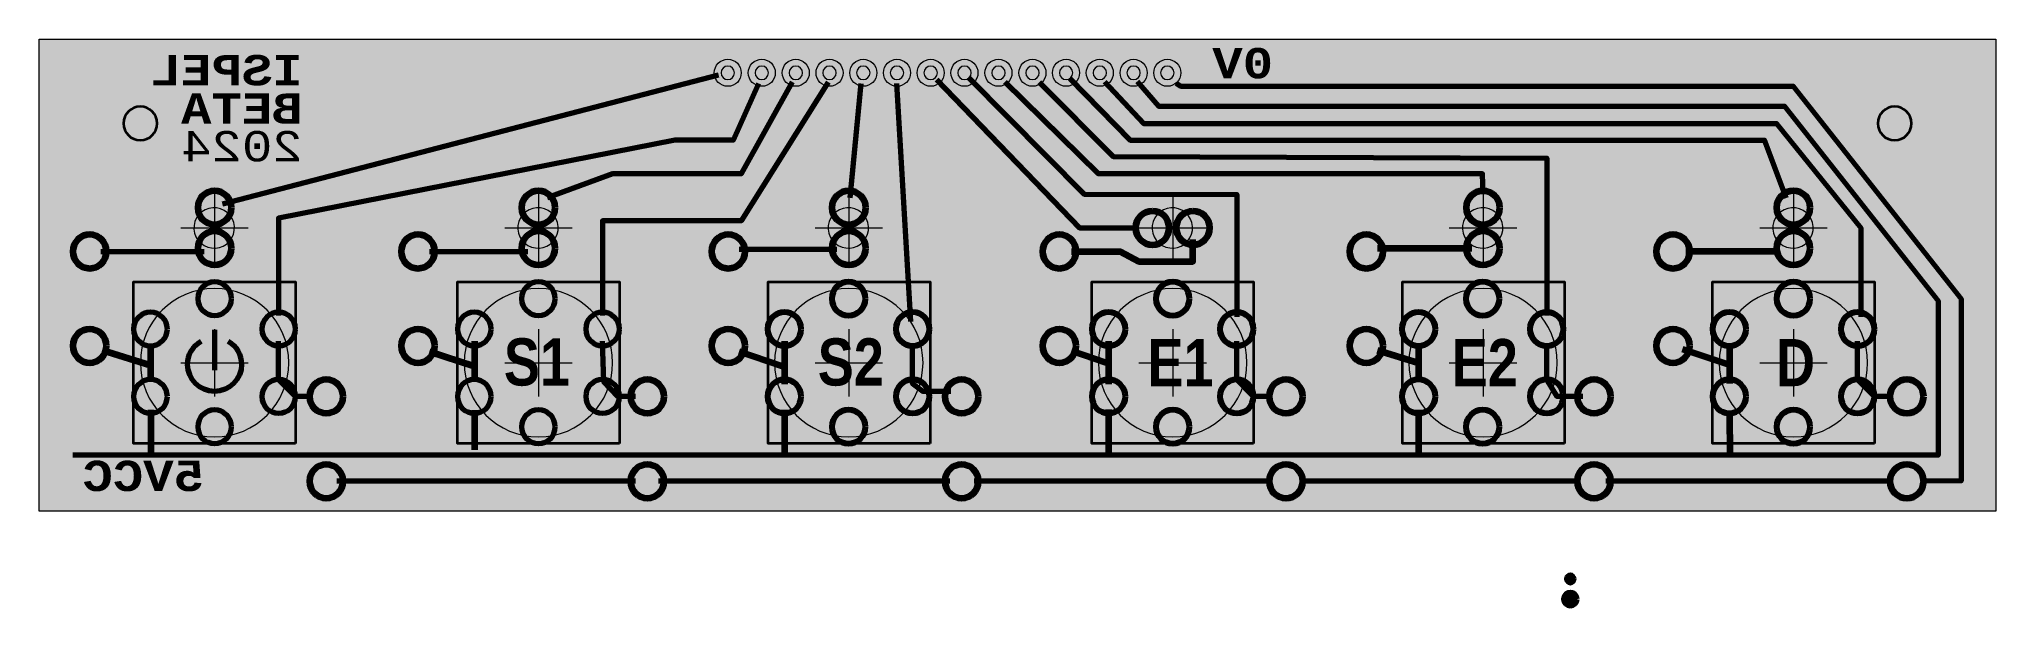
# Model space of a CAD drawing. Header units: millimetres. Extents: x 0 to 145, y -42 to 0.
import ezdxf

# ---------------------------------------------------------------- set-up
doc = ezdxf.new("R2010")
doc.units = ezdxf.units.MM
doc.header["$MEASUREMENT"] = 0
doc.layers.add('Capa 1', color=7, linetype='Continuous')

# ---------------------------------------------------------------- blocks, each defined once
blk = doc.blocks.new('block 2')
at = {"layer": 'Capa 1', "true_color": 0xfffeff}
h = blk.add_hatch(color=7, dxfattribs=at)
h.dxf.hatch_style = 2
edge = h.paths.add_edge_path()
edge.add_spline(control_points=[(8.75, -6.25), (8.75, -6.94), (8.19, -7.5), (7.5, -7.5), (6.81, -7.5), (6.25, -6.94), (6.25, -6.25), (6.25, -5.56), (6.81, -5), (7.5, -5), (8.19, -5), (8.75, -5.56), (8.75, -6.25)], knot_values=[0, 0, 0, 0, 1, 1, 1, 2, 2, 2, 3, 3, 3, 4, 4, 4, 4], degree=3, periodic=1)
h = blk.add_hatch(color=7, dxfattribs=at)
h.dxf.hatch_style = 2
edge = h.paths.add_edge_path()
edge.add_spline(control_points=[(138.75, -6.25), (138.75, -6.94), (138.19, -7.5), (137.5, -7.5), (136.81, -7.5), (136.25, -6.94), (136.25, -6.25), (136.25, -5.56), (136.81, -5), (137.5, -5), (138.19, -5), (138.75, -5.56), (138.75, -6.25)], knot_values=[0, 0, 0, 0, 1, 1, 1, 2, 2, 2, 3, 3, 3, 4, 4, 4, 4], degree=3, periodic=1)
at = {"layer": 'Capa 1', "color": 250, "lineweight": 35, "true_color": 0x1c1c1b}
for points in [[(8.75, -6.25), (8.75, -6.94), (8.19, -7.5), (7.5, -7.5), (6.81, -7.5), (6.25, -6.94), (6.25, -6.25), (6.25, -5.56), (6.81, -5), (7.5, -5), (8.19, -5), (8.75, -5.56), (8.75, -6.25)], [(138.75, -6.25), (138.75, -6.94), (138.19, -7.5), (137.5, -7.5), (136.81, -7.5), (136.25, -6.94), (136.25, -6.25), (136.25, -5.56), (136.81, -5), (137.5, -5), (138.19, -5), (138.75, -5.56), (138.75, -6.25)]]:
    blk.add_open_spline(points, degree=3, knots=[0, 0, 0, 0, 1, 1, 1, 2, 2, 2, 3, 3, 3, 4, 4, 4, 4], dxfattribs=at)
blk = doc.blocks.new('block 3')
at = {"layer": 'Capa 1', "true_color": 0x1c1c1b}
h = blk.add_hatch(color=250, dxfattribs=at)
h.dxf.hatch_style = 2
edge = h.paths.add_edge_path()
edge.add_spline(control_points=[(113.84, -40.03), (113.84, -40.24), (113.67, -40.41), (113.47, -40.41), (113.26, -40.41), (113.09, -40.24), (113.09, -40.03), (113.09, -39.83), (113.26, -39.66), (113.47, -39.66), (113.67, -39.66), (113.84, -39.83), (113.84, -40.03)], knot_values=[0, 0, 0, 0, 1, 1, 1, 2, 2, 2, 3, 3, 3, 4, 4, 4, 4], degree=3, periodic=1)
h = blk.add_hatch(color=250, dxfattribs=at)
h.dxf.hatch_style = 2
edge = h.paths.add_edge_path()
edge.add_spline(control_points=[(113.97, -41.53), (113.97, -41.81), (113.74, -42.03), (113.47, -42.03), (113.19, -42.03), (112.97, -41.81), (112.97, -41.53), (112.97, -41.26), (113.19, -41.03), (113.47, -41.03), (113.74, -41.03), (113.97, -41.26), (113.97, -41.53)], knot_values=[0, 0, 0, 0, 1, 1, 1, 2, 2, 2, 3, 3, 3, 4, 4, 4, 4], degree=3, periodic=1)
at = {"layer": 'Capa 1', "color": 12, "lineweight": 35, "true_color": 0xe30513}
blk.add_open_spline([(113.84, -40.03), (113.84, -40.24), (113.67, -40.41), (113.47, -40.41), (113.26, -40.41), (113.09, -40.24), (113.09, -40.03), (113.09, -39.83), (113.26, -39.66), (113.47, -39.66), (113.67, -39.66), (113.84, -39.83), (113.84, -40.03)], degree=3, knots=[0, 0, 0, 0, 1, 1, 1, 2, 2, 2, 3, 3, 3, 4, 4, 4, 4], dxfattribs=at)
at = {"layer": 'Capa 1', "color": 12, "lineweight": 70, "true_color": 0xe30513}
blk.add_open_spline([(113.97, -41.53), (113.97, -41.81), (113.74, -42.03), (113.47, -42.03), (113.19, -42.03), (112.97, -41.81), (112.97, -41.53), (112.97, -41.26), (113.19, -41.03), (113.47, -41.03), (113.74, -41.03), (113.97, -41.26), (113.97, -41.53)], degree=3, knots=[0, 0, 0, 0, 1, 1, 1, 2, 2, 2, 3, 3, 3, 4, 4, 4, 4], dxfattribs=at)
blk = doc.blocks.new('block 4')
at = {"layer": 'Capa 1', "color": 197, "lineweight": 35, "true_color": 0x662382}
for points in [[(19, -30), (7, -30), (7, -18), (19, -18), (19, -30)], [(43, -30), (31, -30), (31, -18), (43, -18), (43, -30)], [(66.02, -30), (54.02, -30), (54.02, -18), (66.02, -18), (66.02, -30)], [(90, -30), (78, -30), (78, -18), (90, -18), (90, -30)], [(113.03, -30), (101.03, -30), (101.03, -18), (113.03, -18), (113.03, -30)], [(136, -30), (124, -30), (124, -18), (136, -18), (136, -30)]]:
    blk.add_lwpolyline(points, dxfattribs=at)
blk = doc.blocks.new('block 7')
at = {"layer": 'Capa 1', "color": 250, "lineweight": 70, "true_color": 0x1c1c1b}
for points in [[(38.25, -19.25), (38.25, -19.94), (37.69, -20.5), (37, -20.5), (36.31, -20.5), (35.75, -19.94), (35.75, -19.25), (35.75, -18.56), (36.31, -18), (37, -18), (37.69, -18), (38.25, -18.56), (38.25, -19.25)], [(38.25, -28.75), (38.25, -29.44), (37.69, -30), (37, -30), (36.31, -30), (35.75, -29.44), (35.75, -28.75), (35.75, -28.06), (36.31, -27.5), (37, -27.5), (37.69, -27.5), (38.25, -28.06), (38.25, -28.75)]]:
    blk.add_open_spline(points, degree=3, knots=[0, 0, 0, 0, 1, 1, 1, 2, 2, 2, 3, 3, 3, 4, 4, 4, 4], dxfattribs=at)
blk = doc.blocks.new('block 9')
at = {"layer": 'Capa 1', "color": 250, "lineweight": 70, "true_color": 0x1c1c1b}
for points in [[(43, -21.5), (43, -22.19), (42.44, -22.75), (41.75, -22.75), (41.06, -22.75), (40.5, -22.19), (40.5, -21.5), (40.5, -20.81), (41.06, -20.25), (41.75, -20.25), (42.44, -20.25), (43, -20.81), (43, -21.5)], [(43, -26.5), (43, -27.19), (42.44, -27.75), (41.75, -27.75), (41.06, -27.75), (40.5, -27.19), (40.5, -26.5), (40.5, -25.81), (41.06, -25.25), (41.75, -25.25), (42.44, -25.25), (43, -25.81), (43, -26.5)]]:
    blk.add_open_spline(points, degree=3, knots=[0, 0, 0, 0, 1, 1, 1, 2, 2, 2, 3, 3, 3, 4, 4, 4, 4], dxfattribs=at)
blk = doc.blocks.new('block 10')
at = {"layer": 'Capa 1', "color": 250, "lineweight": 70, "true_color": 0x1c1c1b}
for points in [[(33.5, -21.5), (33.5, -22.19), (32.94, -22.75), (32.25, -22.75), (31.56, -22.75), (31, -22.19), (31, -21.5), (31, -20.81), (31.56, -20.25), (32.25, -20.25), (32.94, -20.25), (33.5, -20.81), (33.5, -21.5)], [(33.5, -26.5), (33.5, -27.19), (32.94, -27.75), (32.25, -27.75), (31.56, -27.75), (31, -27.19), (31, -26.5), (31, -25.81), (31.56, -25.25), (32.25, -25.25), (32.94, -25.25), (33.5, -25.81), (33.5, -26.5)]]:
    blk.add_open_spline(points, degree=3, knots=[0, 0, 0, 0, 1, 1, 1, 2, 2, 2, 3, 3, 3, 4, 4, 4, 4], dxfattribs=at)
blk = doc.blocks.new('block 8')
at = {"layer": 'Capa 1'}
for name in ['block 10', 'block 9']:
    blk.add_blockref(name, (0, 0), dxfattribs=at)
blk = doc.blocks.new('block 6')
at = {"layer": 'Capa 1'}
for name in ['block 7', 'block 8']:
    blk.add_blockref(name, (0, 0), dxfattribs=at)
blk = doc.blocks.new('block 12')
at = {"layer": 'Capa 1', "color": 250, "lineweight": 80, "true_color": 0x1c1c1b}
for points in [[(61.23, -19.25), (61.23, -19.94), (60.67, -20.5), (59.98, -20.5), (59.29, -20.5), (58.73, -19.94), (58.73, -19.25), (58.73, -18.56), (59.29, -18), (59.98, -18), (60.67, -18), (61.23, -18.56), (61.23, -19.25)], [(61.23, -28.75), (61.23, -29.44), (60.67, -30), (59.98, -30), (59.29, -30), (58.73, -29.44), (58.73, -28.75), (58.73, -28.06), (59.29, -27.5), (59.98, -27.5), (60.67, -27.5), (61.23, -28.06), (61.23, -28.75)]]:
    blk.add_open_spline(points, degree=3, knots=[0, 0, 0, 0, 1, 1, 1, 2, 2, 2, 3, 3, 3, 4, 4, 4, 4], dxfattribs=at)
blk = doc.blocks.new('block 14')
at = {"layer": 'Capa 1', "color": 250, "lineweight": 80, "true_color": 0x1c1c1b}
for points in [[(65.98, -21.5), (65.98, -22.19), (65.42, -22.75), (64.73, -22.75), (64.04, -22.75), (63.48, -22.19), (63.48, -21.5), (63.48, -20.81), (64.04, -20.25), (64.73, -20.25), (65.42, -20.25), (65.98, -20.81), (65.98, -21.5)], [(65.98, -26.5), (65.98, -27.19), (65.42, -27.75), (64.73, -27.75), (64.04, -27.75), (63.48, -27.19), (63.48, -26.5), (63.48, -25.81), (64.04, -25.25), (64.73, -25.25), (65.42, -25.25), (65.98, -25.81), (65.98, -26.5)]]:
    blk.add_open_spline(points, degree=3, knots=[0, 0, 0, 0, 1, 1, 1, 2, 2, 2, 3, 3, 3, 4, 4, 4, 4], dxfattribs=at)
blk = doc.blocks.new('block 15')
at = {"layer": 'Capa 1', "color": 250, "lineweight": 80, "true_color": 0x1c1c1b}
for points in [[(56.48, -21.5), (56.48, -22.19), (55.92, -22.75), (55.23, -22.75), (54.54, -22.75), (53.98, -22.19), (53.98, -21.5), (53.98, -20.81), (54.54, -20.25), (55.23, -20.25), (55.92, -20.25), (56.48, -20.81), (56.48, -21.5)], [(56.48, -26.5), (56.48, -27.19), (55.92, -27.75), (55.23, -27.75), (54.54, -27.75), (53.98, -27.19), (53.98, -26.5), (53.98, -25.81), (54.54, -25.25), (55.23, -25.25), (55.92, -25.25), (56.48, -25.81), (56.48, -26.5)]]:
    blk.add_open_spline(points, degree=3, knots=[0, 0, 0, 0, 1, 1, 1, 2, 2, 2, 3, 3, 3, 4, 4, 4, 4], dxfattribs=at)
blk = doc.blocks.new('block 13')
at = {"layer": 'Capa 1'}
for name in ['block 15', 'block 14']:
    blk.add_blockref(name, (0, 0), dxfattribs=at)
blk = doc.blocks.new('block 11')
at = {"layer": 'Capa 1'}
for name in ['block 12', 'block 13']:
    blk.add_blockref(name, (0, 0), dxfattribs=at)
blk = doc.blocks.new('block 17')
at = {"layer": 'Capa 1', "color": 250, "lineweight": 80, "true_color": 0x1c1c1b}
for points in [[(85.25, -19.25), (85.25, -19.94), (84.69, -20.5), (84, -20.5), (83.31, -20.5), (82.75, -19.94), (82.75, -19.25), (82.75, -18.56), (83.31, -18), (84, -18), (84.69, -18), (85.25, -18.56), (85.25, -19.25)], [(85.25, -28.75), (85.25, -29.44), (84.69, -30), (84, -30), (83.31, -30), (82.75, -29.44), (82.75, -28.75), (82.75, -28.06), (83.31, -27.5), (84, -27.5), (84.69, -27.5), (85.25, -28.06), (85.25, -28.75)]]:
    blk.add_open_spline(points, degree=3, knots=[0, 0, 0, 0, 1, 1, 1, 2, 2, 2, 3, 3, 3, 4, 4, 4, 4], dxfattribs=at)
blk = doc.blocks.new('block 19')
at = {"layer": 'Capa 1', "color": 250, "lineweight": 80, "true_color": 0x1c1c1b}
for points in [[(90, -21.5), (90, -22.19), (89.44, -22.75), (88.75, -22.75), (88.06, -22.75), (87.5, -22.19), (87.5, -21.5), (87.5, -20.81), (88.06, -20.25), (88.75, -20.25), (89.44, -20.25), (90, -20.81), (90, -21.5)], [(90, -26.5), (90, -27.19), (89.44, -27.75), (88.75, -27.75), (88.06, -27.75), (87.5, -27.19), (87.5, -26.5), (87.5, -25.81), (88.06, -25.25), (88.75, -25.25), (89.44, -25.25), (90, -25.81), (90, -26.5)]]:
    blk.add_open_spline(points, degree=3, knots=[0, 0, 0, 0, 1, 1, 1, 2, 2, 2, 3, 3, 3, 4, 4, 4, 4], dxfattribs=at)
blk = doc.blocks.new('block 20')
at = {"layer": 'Capa 1', "color": 250, "lineweight": 80, "true_color": 0x1c1c1b}
for points in [[(80.5, -21.5), (80.5, -22.19), (79.94, -22.75), (79.25, -22.75), (78.56, -22.75), (78, -22.19), (78, -21.5), (78, -20.81), (78.56, -20.25), (79.25, -20.25), (79.94, -20.25), (80.5, -20.81), (80.5, -21.5)], [(80.5, -26.5), (80.5, -27.19), (79.94, -27.75), (79.25, -27.75), (78.56, -27.75), (78, -27.19), (78, -26.5), (78, -25.81), (78.56, -25.25), (79.25, -25.25), (79.94, -25.25), (80.5, -25.81), (80.5, -26.5)]]:
    blk.add_open_spline(points, degree=3, knots=[0, 0, 0, 0, 1, 1, 1, 2, 2, 2, 3, 3, 3, 4, 4, 4, 4], dxfattribs=at)
blk = doc.blocks.new('block 18')
at = {"layer": 'Capa 1'}
for name in ['block 20', 'block 19']:
    blk.add_blockref(name, (0, 0), dxfattribs=at)
blk = doc.blocks.new('block 16')
at = {"layer": 'Capa 1'}
for name in ['block 17', 'block 18']:
    blk.add_blockref(name, (0, 0), dxfattribs=at)
blk = doc.blocks.new('block 22')
at = {"layer": 'Capa 1', "color": 250, "lineweight": 80, "true_color": 0x1c1c1b}
for points in [[(108.22, -19.25), (108.22, -19.94), (107.66, -20.5), (106.97, -20.5), (106.28, -20.5), (105.72, -19.94), (105.72, -19.25), (105.72, -18.56), (106.28, -18), (106.97, -18), (107.66, -18), (108.22, -18.56), (108.22, -19.25)], [(108.22, -28.75), (108.22, -29.44), (107.66, -30), (106.97, -30), (106.28, -30), (105.72, -29.44), (105.72, -28.75), (105.72, -28.06), (106.28, -27.5), (106.97, -27.5), (107.66, -27.5), (108.22, -28.06), (108.22, -28.75)]]:
    blk.add_open_spline(points, degree=3, knots=[0, 0, 0, 0, 1, 1, 1, 2, 2, 2, 3, 3, 3, 4, 4, 4, 4], dxfattribs=at)
blk = doc.blocks.new('block 24')
at = {"layer": 'Capa 1', "color": 250, "lineweight": 80, "true_color": 0x1c1c1b}
for points in [[(112.97, -21.5), (112.97, -22.19), (112.41, -22.75), (111.72, -22.75), (111.03, -22.75), (110.47, -22.19), (110.47, -21.5), (110.47, -20.81), (111.03, -20.25), (111.72, -20.25), (112.41, -20.25), (112.97, -20.81), (112.97, -21.5)], [(112.97, -26.5), (112.97, -27.19), (112.41, -27.75), (111.72, -27.75), (111.03, -27.75), (110.47, -27.19), (110.47, -26.5), (110.47, -25.81), (111.03, -25.25), (111.72, -25.25), (112.41, -25.25), (112.97, -25.81), (112.97, -26.5)]]:
    blk.add_open_spline(points, degree=3, knots=[0, 0, 0, 0, 1, 1, 1, 2, 2, 2, 3, 3, 3, 4, 4, 4, 4], dxfattribs=at)
blk = doc.blocks.new('block 25')
at = {"layer": 'Capa 1', "color": 250, "lineweight": 80, "true_color": 0x1c1c1b}
for points in [[(103.47, -21.5), (103.47, -22.19), (102.91, -22.75), (102.22, -22.75), (101.53, -22.75), (100.97, -22.19), (100.97, -21.5), (100.97, -20.81), (101.53, -20.25), (102.22, -20.25), (102.91, -20.25), (103.47, -20.81), (103.47, -21.5)], [(103.47, -26.5), (103.47, -27.19), (102.91, -27.75), (102.22, -27.75), (101.53, -27.75), (100.97, -27.19), (100.97, -26.5), (100.97, -25.81), (101.53, -25.25), (102.22, -25.25), (102.91, -25.25), (103.47, -25.81), (103.47, -26.5)]]:
    blk.add_open_spline(points, degree=3, knots=[0, 0, 0, 0, 1, 1, 1, 2, 2, 2, 3, 3, 3, 4, 4, 4, 4], dxfattribs=at)
blk = doc.blocks.new('block 23')
at = {"layer": 'Capa 1'}
for name in ['block 25', 'block 24']:
    blk.add_blockref(name, (0, 0), dxfattribs=at)
blk = doc.blocks.new('block 21')
at = {"layer": 'Capa 1'}
for name in ['block 22', 'block 23']:
    blk.add_blockref(name, (0, 0), dxfattribs=at)
blk = doc.blocks.new('block 27')
at = {"layer": 'Capa 1', "color": 250, "lineweight": 80, "true_color": 0x1c1c1b}
for points in [[(131.25, -19.25), (131.25, -19.94), (130.69, -20.5), (130, -20.5), (129.31, -20.5), (128.75, -19.94), (128.75, -19.25), (128.75, -18.56), (129.31, -18), (130, -18), (130.69, -18), (131.25, -18.56), (131.25, -19.25)], [(131.25, -28.75), (131.25, -29.44), (130.69, -30), (130, -30), (129.31, -30), (128.75, -29.44), (128.75, -28.75), (128.75, -28.06), (129.31, -27.5), (130, -27.5), (130.69, -27.5), (131.25, -28.06), (131.25, -28.75)]]:
    blk.add_open_spline(points, degree=3, knots=[0, 0, 0, 0, 1, 1, 1, 2, 2, 2, 3, 3, 3, 4, 4, 4, 4], dxfattribs=at)
blk = doc.blocks.new('block 29')
at = {"layer": 'Capa 1', "color": 250, "lineweight": 80, "true_color": 0x1c1c1b}
for points in [[(136, -21.5), (136, -22.19), (135.44, -22.75), (134.75, -22.75), (134.06, -22.75), (133.5, -22.19), (133.5, -21.5), (133.5, -20.81), (134.06, -20.25), (134.75, -20.25), (135.44, -20.25), (136, -20.81), (136, -21.5)], [(136, -26.5), (136, -27.19), (135.44, -27.75), (134.75, -27.75), (134.06, -27.75), (133.5, -27.19), (133.5, -26.5), (133.5, -25.81), (134.06, -25.25), (134.75, -25.25), (135.44, -25.25), (136, -25.81), (136, -26.5)]]:
    blk.add_open_spline(points, degree=3, knots=[0, 0, 0, 0, 1, 1, 1, 2, 2, 2, 3, 3, 3, 4, 4, 4, 4], dxfattribs=at)
blk = doc.blocks.new('block 30')
at = {"layer": 'Capa 1', "color": 250, "lineweight": 80, "true_color": 0x1c1c1b}
for points in [[(126.5, -21.5), (126.5, -22.19), (125.94, -22.75), (125.25, -22.75), (124.56, -22.75), (124, -22.19), (124, -21.5), (124, -20.81), (124.56, -20.25), (125.25, -20.25), (125.94, -20.25), (126.5, -20.81), (126.5, -21.5)], [(126.5, -26.5), (126.5, -27.19), (125.94, -27.75), (125.25, -27.75), (124.56, -27.75), (124, -27.19), (124, -26.5), (124, -25.81), (124.56, -25.25), (125.25, -25.25), (125.94, -25.25), (126.5, -25.81), (126.5, -26.5)]]:
    blk.add_open_spline(points, degree=3, knots=[0, 0, 0, 0, 1, 1, 1, 2, 2, 2, 3, 3, 3, 4, 4, 4, 4], dxfattribs=at)
blk = doc.blocks.new('block 28')
at = {"layer": 'Capa 1'}
for name in ['block 30', 'block 29']:
    blk.add_blockref(name, (0, 0), dxfattribs=at)
blk = doc.blocks.new('block 26')
at = {"layer": 'Capa 1'}
for name in ['block 27', 'block 28']:
    blk.add_blockref(name, (0, 0), dxfattribs=at)
blk = doc.blocks.new('block 32')
at = {"layer": 'Capa 1', "color": 250, "lineweight": 70, "true_color": 0x1c1c1b}
for points in [[(14.25, -19.25), (14.25, -19.94), (13.69, -20.5), (13, -20.5), (12.31, -20.5), (11.75, -19.94), (11.75, -19.25), (11.75, -18.56), (12.31, -18), (13, -18), (13.69, -18), (14.25, -18.56), (14.25, -19.25)], [(14.25, -28.75), (14.25, -29.44), (13.69, -30), (13, -30), (12.31, -30), (11.75, -29.44), (11.75, -28.75), (11.75, -28.06), (12.31, -27.5), (13, -27.5), (13.69, -27.5), (14.25, -28.06), (14.25, -28.75)]]:
    blk.add_open_spline(points, degree=3, knots=[0, 0, 0, 0, 1, 1, 1, 2, 2, 2, 3, 3, 3, 4, 4, 4, 4], dxfattribs=at)
blk = doc.blocks.new('block 34')
at = {"layer": 'Capa 1', "color": 250, "lineweight": 70, "true_color": 0x1c1c1b}
for points in [[(19, -21.5), (19, -22.19), (18.44, -22.75), (17.75, -22.75), (17.06, -22.75), (16.5, -22.19), (16.5, -21.5), (16.5, -20.81), (17.06, -20.25), (17.75, -20.25), (18.44, -20.25), (19, -20.81), (19, -21.5)], [(19, -26.5), (19, -27.19), (18.44, -27.75), (17.75, -27.75), (17.06, -27.75), (16.5, -27.19), (16.5, -26.5), (16.5, -25.81), (17.06, -25.25), (17.75, -25.25), (18.44, -25.25), (19, -25.81), (19, -26.5)]]:
    blk.add_open_spline(points, degree=3, knots=[0, 0, 0, 0, 1, 1, 1, 2, 2, 2, 3, 3, 3, 4, 4, 4, 4], dxfattribs=at)
blk = doc.blocks.new('block 35')
at = {"layer": 'Capa 1', "color": 250, "lineweight": 70, "true_color": 0x1c1c1b}
for points in [[(9.5, -21.5), (9.5, -22.19), (8.94, -22.75), (8.25, -22.75), (7.56, -22.75), (7, -22.19), (7, -21.5), (7, -20.81), (7.56, -20.25), (8.25, -20.25), (8.94, -20.25), (9.5, -20.81), (9.5, -21.5)], [(9.5, -26.5), (9.5, -27.19), (8.94, -27.75), (8.25, -27.75), (7.56, -27.75), (7, -27.19), (7, -26.5), (7, -25.81), (7.56, -25.25), (8.25, -25.25), (8.94, -25.25), (9.5, -25.81), (9.5, -26.5)]]:
    blk.add_open_spline(points, degree=3, knots=[0, 0, 0, 0, 1, 1, 1, 2, 2, 2, 3, 3, 3, 4, 4, 4, 4], dxfattribs=at)
blk = doc.blocks.new('block 33')
at = {"layer": 'Capa 1'}
for name in ['block 35', 'block 34']:
    blk.add_blockref(name, (0, 0), dxfattribs=at)
blk = doc.blocks.new('block 31')
at = {"layer": 'Capa 1'}
for name in ['block 32', 'block 33']:
    blk.add_blockref(name, (0, 0), dxfattribs=at)
blk = doc.blocks.new('block 5')
at = {"layer": 'Capa 1'}
for name in ['block 31', 'block 6', 'block 11', 'block 16', 'block 21', 'block 26']:
    blk.add_blockref(name, (0, 0), dxfattribs=at)
blk = doc.blocks.new('block 37')
at = {"layer": 'Capa 1', "color": 250, "lineweight": 90, "true_color": 0x1c1c1b}
for points in [[(38.25, -12.5), (38.25, -13.19), (37.69, -13.75), (37, -13.75), (36.31, -13.75), (35.75, -13.19), (35.75, -12.5), (35.75, -11.81), (36.31, -11.25), (37, -11.25), (37.69, -11.25), (38.25, -11.81), (38.25, -12.5)], [(38.25, -15.5), (38.25, -16.19), (37.69, -16.75), (37, -16.75), (36.31, -16.75), (35.75, -16.19), (35.75, -15.5), (35.75, -14.81), (36.31, -14.25), (37, -14.25), (37.69, -14.25), (38.25, -14.81), (38.25, -15.5)]]:
    blk.add_open_spline(points, degree=3, knots=[0, 0, 0, 0, 1, 1, 1, 2, 2, 2, 3, 3, 3, 4, 4, 4, 4], dxfattribs=at)
blk = doc.blocks.new('block 38')
at = {"layer": 'Capa 1', "color": 250, "lineweight": 90, "true_color": 0x1c1c1b}
for points in [[(14.25, -12.5), (14.25, -13.19), (13.69, -13.75), (13, -13.75), (12.31, -13.75), (11.75, -13.19), (11.75, -12.5), (11.75, -11.81), (12.31, -11.25), (13, -11.25), (13.69, -11.25), (14.25, -11.81), (14.25, -12.5)], [(14.25, -15.5), (14.25, -16.19), (13.69, -16.75), (13, -16.75), (12.31, -16.75), (11.75, -16.19), (11.75, -15.5), (11.75, -14.81), (12.31, -14.25), (13, -14.25), (13.69, -14.25), (14.25, -14.81), (14.25, -15.5)]]:
    blk.add_open_spline(points, degree=3, knots=[0, 0, 0, 0, 1, 1, 1, 2, 2, 2, 3, 3, 3, 4, 4, 4, 4], dxfattribs=at)
blk = doc.blocks.new('block 39')
at = {"layer": 'Capa 1', "color": 250, "lineweight": 90, "true_color": 0x1c1c1b}
for points in [[(61.25, -12.5), (61.25, -13.19), (60.69, -13.75), (60, -13.75), (59.31, -13.75), (58.75, -13.19), (58.75, -12.5), (58.75, -11.81), (59.31, -11.25), (60, -11.25), (60.69, -11.25), (61.25, -11.81), (61.25, -12.5)], [(61.25, -15.5), (61.25, -16.19), (60.69, -16.75), (60, -16.75), (59.31, -16.75), (58.75, -16.19), (58.75, -15.5), (58.75, -14.81), (59.31, -14.25), (60, -14.25), (60.69, -14.25), (61.25, -14.81), (61.25, -15.5)]]:
    blk.add_open_spline(points, degree=3, knots=[0, 0, 0, 0, 1, 1, 1, 2, 2, 2, 3, 3, 3, 4, 4, 4, 4], dxfattribs=at)
blk = doc.blocks.new('block 40')
at = {"layer": 'Capa 1', "color": 250, "lineweight": 90, "true_color": 0x1c1c1b}
for points in [[(82.5, -12.75), (83.19, -12.75), (83.75, -13.31), (83.75, -14), (83.75, -14.69), (83.19, -15.25), (82.5, -15.25), (81.81, -15.25), (81.25, -14.69), (81.25, -14), (81.25, -13.31), (81.81, -12.75), (82.5, -12.75)], [(85.5, -12.75), (86.19, -12.75), (86.75, -13.31), (86.75, -14), (86.75, -14.69), (86.19, -15.25), (85.5, -15.25), (84.81, -15.25), (84.25, -14.69), (84.25, -14), (84.25, -13.31), (84.81, -12.75), (85.5, -12.75)]]:
    blk.add_open_spline(points, degree=3, knots=[0, 0, 0, 0, 1, 1, 1, 2, 2, 2, 3, 3, 3, 4, 4, 4, 4], dxfattribs=at)
blk = doc.blocks.new('block 41')
at = {"layer": 'Capa 1', "color": 250, "lineweight": 90, "true_color": 0x1c1c1b}
for points in [[(108.25, -12.5), (108.25, -13.19), (107.69, -13.75), (107, -13.75), (106.31, -13.75), (105.75, -13.19), (105.75, -12.5), (105.75, -11.81), (106.31, -11.25), (107, -11.25), (107.69, -11.25), (108.25, -11.81), (108.25, -12.5)], [(108.25, -15.5), (108.25, -16.19), (107.69, -16.75), (107, -16.75), (106.31, -16.75), (105.75, -16.19), (105.75, -15.5), (105.75, -14.81), (106.31, -14.25), (107, -14.25), (107.69, -14.25), (108.25, -14.81), (108.25, -15.5)]]:
    blk.add_open_spline(points, degree=3, knots=[0, 0, 0, 0, 1, 1, 1, 2, 2, 2, 3, 3, 3, 4, 4, 4, 4], dxfattribs=at)
blk = doc.blocks.new('block 42')
at = {"layer": 'Capa 1', "color": 250, "lineweight": 90, "true_color": 0x1c1c1b}
for points in [[(131.25, -12.5), (131.25, -13.19), (130.69, -13.75), (130, -13.75), (129.31, -13.75), (128.75, -13.19), (128.75, -12.5), (128.75, -11.81), (129.31, -11.25), (130, -11.25), (130.69, -11.25), (131.25, -11.81), (131.25, -12.5)], [(131.25, -15.5), (131.25, -16.19), (130.69, -16.75), (130, -16.75), (129.31, -16.75), (128.75, -16.19), (128.75, -15.5), (128.75, -14.81), (129.31, -14.25), (130, -14.25), (130.69, -14.25), (131.25, -14.81), (131.25, -15.5)]]:
    blk.add_open_spline(points, degree=3, knots=[0, 0, 0, 0, 1, 1, 1, 2, 2, 2, 3, 3, 3, 4, 4, 4, 4], dxfattribs=at)
blk = doc.blocks.new('block 36')
at = {"layer": 'Capa 1'}
for name in ['block 38', 'block 37', 'block 39', 'block 41', 'block 42', 'block 40']:
    blk.add_blockref(name, (0, 0), dxfattribs=at)
blk = doc.blocks.new('block 44')
at = {"layer": 'Capa 1', "color": 250, "lineweight": 90, "true_color": 0x1c1c1b}
for points in [[(139.65, -26.5), (139.65, -27.19), (139.09, -27.75), (138.4, -27.75), (137.71, -27.75), (137.15, -27.19), (137.15, -26.5), (137.15, -25.81), (137.71, -25.25), (138.4, -25.25), (139.09, -25.25), (139.65, -25.81), (139.65, -26.5)], [(139.65, -32.79), (139.65, -33.48), (139.09, -34.04), (138.4, -34.04), (137.71, -34.04), (137.15, -33.48), (137.15, -32.79), (137.15, -32.1), (137.71, -31.54), (138.4, -31.54), (139.09, -31.54), (139.65, -32.1), (139.65, -32.79)]]:
    blk.add_open_spline(points, degree=3, knots=[0, 0, 0, 0, 1, 1, 1, 2, 2, 2, 3, 3, 3, 4, 4, 4, 4], dxfattribs=at)
blk = doc.blocks.new('block 45')
at = {"layer": 'Capa 1', "color": 250, "lineweight": 90, "true_color": 0x1c1c1b}
for points in [[(116.47, -26.5), (116.47, -27.19), (115.91, -27.75), (115.22, -27.75), (114.53, -27.75), (113.97, -27.19), (113.97, -26.5), (113.97, -25.81), (114.53, -25.25), (115.22, -25.25), (115.91, -25.25), (116.47, -25.81), (116.47, -26.5)], [(116.47, -32.79), (116.47, -33.48), (115.91, -34.04), (115.22, -34.04), (114.53, -34.04), (113.97, -33.48), (113.97, -32.79), (113.97, -32.1), (114.53, -31.54), (115.22, -31.54), (115.91, -31.54), (116.47, -32.1), (116.47, -32.79)]]:
    blk.add_open_spline(points, degree=3, knots=[0, 0, 0, 0, 1, 1, 1, 2, 2, 2, 3, 3, 3, 4, 4, 4, 4], dxfattribs=at)
blk = doc.blocks.new('block 46')
at = {"layer": 'Capa 1', "color": 250, "lineweight": 90, "true_color": 0x1c1c1b}
for points in [[(93.64, -26.5), (93.64, -27.19), (93.08, -27.75), (92.39, -27.75), (91.7, -27.75), (91.14, -27.19), (91.14, -26.5), (91.14, -25.81), (91.7, -25.25), (92.39, -25.25), (93.08, -25.25), (93.64, -25.81), (93.64, -26.5)], [(93.64, -32.79), (93.64, -33.48), (93.08, -34.04), (92.39, -34.04), (91.7, -34.04), (91.14, -33.48), (91.14, -32.79), (91.14, -32.1), (91.7, -31.54), (92.39, -31.54), (93.08, -31.54), (93.64, -32.1), (93.64, -32.79)]]:
    blk.add_open_spline(points, degree=3, knots=[0, 0, 0, 0, 1, 1, 1, 2, 2, 2, 3, 3, 3, 4, 4, 4, 4], dxfattribs=at)
blk = doc.blocks.new('block 47')
at = {"layer": 'Capa 1', "color": 250, "lineweight": 90, "true_color": 0x1c1c1b}
for points in [[(69.61, -26.5), (69.61, -27.19), (69.05, -27.75), (68.36, -27.75), (67.67, -27.75), (67.11, -27.19), (67.11, -26.5), (67.11, -25.81), (67.67, -25.25), (68.36, -25.25), (69.05, -25.25), (69.61, -25.81), (69.61, -26.5)], [(69.61, -32.79), (69.61, -33.48), (69.05, -34.04), (68.36, -34.04), (67.67, -34.04), (67.11, -33.48), (67.11, -32.79), (67.11, -32.1), (67.67, -31.54), (68.36, -31.54), (69.05, -31.54), (69.61, -32.1), (69.61, -32.79)]]:
    blk.add_open_spline(points, degree=3, knots=[0, 0, 0, 0, 1, 1, 1, 2, 2, 2, 3, 3, 3, 4, 4, 4, 4], dxfattribs=at)
blk = doc.blocks.new('block 48')
at = {"layer": 'Capa 1', "color": 250, "lineweight": 90, "true_color": 0x1c1c1b}
for points in [[(46.32, -26.5), (46.32, -27.19), (45.76, -27.75), (45.07, -27.75), (44.38, -27.75), (43.82, -27.19), (43.82, -26.5), (43.82, -25.81), (44.38, -25.25), (45.07, -25.25), (45.76, -25.25), (46.32, -25.81), (46.32, -26.5)], [(46.32, -32.79), (46.32, -33.48), (45.76, -34.04), (45.07, -34.04), (44.38, -34.04), (43.82, -33.48), (43.82, -32.79), (43.82, -32.1), (44.38, -31.54), (45.07, -31.54), (45.76, -31.54), (46.32, -32.1), (46.32, -32.79)]]:
    blk.add_open_spline(points, degree=3, knots=[0, 0, 0, 0, 1, 1, 1, 2, 2, 2, 3, 3, 3, 4, 4, 4, 4], dxfattribs=at)
blk = doc.blocks.new('block 49')
at = {"layer": 'Capa 1', "color": 250, "lineweight": 90, "true_color": 0x1c1c1b}
for points in [[(22.53, -26.5), (22.53, -27.19), (21.97, -27.75), (21.28, -27.75), (20.59, -27.75), (20.03, -27.19), (20.03, -26.5), (20.03, -25.81), (20.59, -25.25), (21.28, -25.25), (21.97, -25.25), (22.53, -25.81), (22.53, -26.5)], [(22.53, -32.79), (22.53, -33.48), (21.97, -34.04), (21.28, -34.04), (20.59, -34.04), (20.03, -33.48), (20.03, -32.79), (20.03, -32.1), (20.59, -31.54), (21.28, -31.54), (21.97, -31.54), (22.53, -32.1), (22.53, -32.79)]]:
    blk.add_open_spline(points, degree=3, knots=[0, 0, 0, 0, 1, 1, 1, 2, 2, 2, 3, 3, 3, 4, 4, 4, 4], dxfattribs=at)
blk = doc.blocks.new('block 43')
at = {"layer": 'Capa 1'}
for name in ['block 49', 'block 48', 'block 47', 'block 46', 'block 45', 'block 44']:
    blk.add_blockref(name, (0, 0), dxfattribs=at)
blk = doc.blocks.new('block 51')
at = {"layer": 'Capa 1', "color": 250, "lineweight": 90, "true_color": 0x1c1c1b}
for points in [[(5, -15.75), (5, -16.44), (4.44, -17), (3.75, -17), (3.06, -17), (2.5, -16.44), (2.5, -15.75), (2.5, -15.06), (3.06, -14.5), (3.75, -14.5), (4.44, -14.5), (5, -15.06), (5, -15.75)], [(5, -22.75), (5, -23.44), (4.44, -24), (3.75, -24), (3.06, -24), (2.5, -23.44), (2.5, -22.75), (2.5, -22.06), (3.06, -21.5), (3.75, -21.5), (4.44, -21.5), (5, -22.06), (5, -22.75)]]:
    blk.add_open_spline(points, degree=3, knots=[0, 0, 0, 0, 1, 1, 1, 2, 2, 2, 3, 3, 3, 4, 4, 4, 4], dxfattribs=at)
blk = doc.blocks.new('block 52')
at = {"layer": 'Capa 1', "color": 250, "lineweight": 90, "true_color": 0x1c1c1b}
for points in [[(29.32, -15.75), (29.32, -16.44), (28.76, -17), (28.07, -17), (27.38, -17), (26.82, -16.44), (26.82, -15.75), (26.82, -15.06), (27.38, -14.5), (28.07, -14.5), (28.76, -14.5), (29.32, -15.06), (29.32, -15.75)], [(29.32, -22.75), (29.32, -23.44), (28.76, -24), (28.07, -24), (27.38, -24), (26.82, -23.44), (26.82, -22.75), (26.82, -22.06), (27.38, -21.5), (28.07, -21.5), (28.76, -21.5), (29.32, -22.06), (29.32, -22.75)]]:
    blk.add_open_spline(points, degree=3, knots=[0, 0, 0, 0, 1, 1, 1, 2, 2, 2, 3, 3, 3, 4, 4, 4, 4], dxfattribs=at)
blk = doc.blocks.new('block 53')
at = {"layer": 'Capa 1', "color": 250, "lineweight": 90, "true_color": 0x1c1c1b}
for points in [[(52.32, -15.75), (52.32, -16.44), (51.76, -17), (51.07, -17), (50.38, -17), (49.82, -16.44), (49.82, -15.75), (49.82, -15.06), (50.38, -14.5), (51.07, -14.5), (51.76, -14.5), (52.32, -15.06), (52.32, -15.75)], [(52.32, -22.75), (52.32, -23.44), (51.76, -24), (51.07, -24), (50.38, -24), (49.82, -23.44), (49.82, -22.75), (49.82, -22.06), (50.38, -21.5), (51.07, -21.5), (51.76, -21.5), (52.32, -22.06), (52.32, -22.75)]]:
    blk.add_open_spline(points, degree=3, knots=[0, 0, 0, 0, 1, 1, 1, 2, 2, 2, 3, 3, 3, 4, 4, 4, 4], dxfattribs=at)
blk = doc.blocks.new('block 54')
at = {"layer": 'Capa 1', "color": 250, "lineweight": 90, "true_color": 0x1c1c1b}
for points in [[(76.85, -15.75), (76.85, -16.44), (76.3, -17), (75.6, -17), (74.91, -17), (74.35, -16.44), (74.35, -15.75), (74.35, -15.06), (74.91, -14.5), (75.6, -14.5), (76.3, -14.5), (76.85, -15.06), (76.85, -15.75)], [(76.85, -22.75), (76.85, -23.44), (76.3, -24), (75.6, -24), (74.91, -24), (74.35, -23.44), (74.35, -22.75), (74.35, -22.06), (74.91, -21.5), (75.6, -21.5), (76.3, -21.5), (76.85, -22.06), (76.85, -22.75)]]:
    blk.add_open_spline(points, degree=3, knots=[0, 0, 0, 0, 1, 1, 1, 2, 2, 2, 3, 3, 3, 4, 4, 4, 4], dxfattribs=at)
blk = doc.blocks.new('block 55')
at = {"layer": 'Capa 1', "color": 250, "lineweight": 90, "true_color": 0x1c1c1b}
for points in [[(99.6, -15.75), (99.6, -16.44), (99.04, -17), (98.35, -17), (97.66, -17), (97.1, -16.44), (97.1, -15.75), (97.1, -15.06), (97.66, -14.5), (98.35, -14.5), (99.04, -14.5), (99.6, -15.06), (99.6, -15.75)], [(99.6, -22.75), (99.6, -23.44), (99.04, -24), (98.35, -24), (97.66, -24), (97.1, -23.44), (97.1, -22.75), (97.1, -22.06), (97.66, -21.5), (98.35, -21.5), (99.04, -21.5), (99.6, -22.06), (99.6, -22.75)]]:
    blk.add_open_spline(points, degree=3, knots=[0, 0, 0, 0, 1, 1, 1, 2, 2, 2, 3, 3, 3, 4, 4, 4, 4], dxfattribs=at)
blk = doc.blocks.new('block 56')
at = {"layer": 'Capa 1', "color": 250, "lineweight": 90, "true_color": 0x1c1c1b}
for points in [[(122.32, -15.75), (122.32, -16.44), (121.76, -17), (121.07, -17), (120.38, -17), (119.82, -16.44), (119.82, -15.75), (119.82, -15.06), (120.38, -14.5), (121.07, -14.5), (121.76, -14.5), (122.32, -15.06), (122.32, -15.75)], [(122.32, -22.75), (122.32, -23.44), (121.76, -24), (121.07, -24), (120.38, -24), (119.82, -23.44), (119.82, -22.75), (119.82, -22.06), (120.38, -21.5), (121.07, -21.5), (121.76, -21.5), (122.32, -22.06), (122.32, -22.75)]]:
    blk.add_open_spline(points, degree=3, knots=[0, 0, 0, 0, 1, 1, 1, 2, 2, 2, 3, 3, 3, 4, 4, 4, 4], dxfattribs=at)
blk = doc.blocks.new('block 50')
at = {"layer": 'Capa 1'}
for name in ['block 51', 'block 52', 'block 53', 'block 54', 'block 55', 'block 56']:
    blk.add_blockref(name, (0, 0), dxfattribs=at)
blk = doc.blocks.new('block 57')
at = {"layer": 'Capa 1', "true_color": 0x1c1c1b}
h = blk.add_hatch(color=250, dxfattribs=at)
h.dxf.hatch_style = 2
edge = h.paths.add_edge_path()
edge.add_spline(control_points=[(51.03, -1.5), (50.48, -1.5), (50.03, -1.95), (50.03, -2.5), (50.03, -3.05), (50.48, -3.5), (51.03, -3.5), (51.59, -3.5), (52.03, -3.05), (52.03, -2.5), (52.03, -1.95), (51.59, -1.5), (51.03, -1.5)], knot_values=[0, 0, 0, 0, 1, 1, 1, 2, 2, 2, 3, 3, 3, 4, 4, 4, 4], degree=3, periodic=1)
edge = h.paths.add_edge_path()
edge.add_spline(control_points=[(51.03, -3), (50.76, -3), (50.53, -2.78), (50.53, -2.5), (50.53, -2.22), (50.76, -2), (51.03, -2), (51.31, -2), (51.53, -2.22), (51.53, -2.5), (51.53, -2.78), (51.31, -3), (51.03, -3)], knot_values=[0, 0, 0, 0, 1, 1, 1, 2, 2, 2, 3, 3, 3, 4, 4, 4, 4], degree=3, periodic=1)
h = blk.add_hatch(color=250, dxfattribs=at)
h.dxf.hatch_style = 2
edge = h.paths.add_edge_path()
edge.add_spline(control_points=[(53.55, -1.5), (53, -1.5), (52.55, -1.95), (52.55, -2.5), (52.55, -3.05), (53, -3.5), (53.55, -3.5), (54.11, -3.5), (54.55, -3.05), (54.55, -2.5), (54.55, -1.95), (54.11, -1.5), (53.55, -1.5)], knot_values=[0, 0, 0, 0, 1, 1, 1, 2, 2, 2, 3, 3, 3, 4, 4, 4, 4], degree=3, periodic=1)
edge = h.paths.add_edge_path()
edge.add_spline(control_points=[(53.55, -3), (53.28, -3), (53.05, -2.78), (53.05, -2.5), (53.05, -2.22), (53.28, -2), (53.55, -2), (53.83, -2), (54.05, -2.22), (54.05, -2.5), (54.05, -2.78), (53.83, -3), (53.55, -3)], knot_values=[0, 0, 0, 0, 1, 1, 1, 2, 2, 2, 3, 3, 3, 4, 4, 4, 4], degree=3, periodic=1)
h = blk.add_hatch(color=250, dxfattribs=at)
h.dxf.hatch_style = 2
edge = h.paths.add_edge_path()
edge.add_spline(control_points=[(56.07, -1.5), (55.52, -1.5), (55.07, -1.95), (55.07, -2.5), (55.07, -3.05), (55.52, -3.5), (56.07, -3.5), (56.62, -3.5), (57.07, -3.05), (57.07, -2.5), (57.07, -1.95), (56.62, -1.5), (56.07, -1.5)], knot_values=[0, 0, 0, 0, 1, 1, 1, 2, 2, 2, 3, 3, 3, 4, 4, 4, 4], degree=3, periodic=1)
edge = h.paths.add_edge_path()
edge.add_spline(control_points=[(56.07, -3), (55.8, -3), (55.57, -2.78), (55.57, -2.5), (55.57, -2.22), (55.8, -2), (56.07, -2), (56.35, -2), (56.57, -2.22), (56.57, -2.5), (56.57, -2.78), (56.35, -3), (56.07, -3)], knot_values=[0, 0, 0, 0, 1, 1, 1, 2, 2, 2, 3, 3, 3, 4, 4, 4, 4], degree=3, periodic=1)
h = blk.add_hatch(color=250, dxfattribs=at)
h.dxf.hatch_style = 2
edge = h.paths.add_edge_path()
edge.add_spline(control_points=[(58.57, -1.5), (58.02, -1.5), (57.57, -1.95), (57.57, -2.5), (57.57, -3.05), (58.02, -3.5), (58.57, -3.5), (59.12, -3.5), (59.57, -3.05), (59.57, -2.5), (59.57, -1.95), (59.12, -1.5), (58.57, -1.5)], knot_values=[0, 0, 0, 0, 1, 1, 1, 2, 2, 2, 3, 3, 3, 4, 4, 4, 4], degree=3, periodic=1)
edge = h.paths.add_edge_path()
edge.add_spline(control_points=[(58.57, -3), (58.29, -3), (58.07, -2.78), (58.07, -2.5), (58.07, -2.22), (58.29, -2), (58.57, -2), (58.85, -2), (59.07, -2.22), (59.07, -2.5), (59.07, -2.78), (58.85, -3), (58.57, -3)], knot_values=[0, 0, 0, 0, 1, 1, 1, 2, 2, 2, 3, 3, 3, 4, 4, 4, 4], degree=3, periodic=1)
h = blk.add_hatch(color=250, dxfattribs=at)
h.dxf.hatch_style = 2
edge = h.paths.add_edge_path()
edge.add_spline(control_points=[(61.07, -1.5), (60.52, -1.5), (60.07, -1.95), (60.07, -2.5), (60.07, -3.05), (60.52, -3.5), (61.07, -3.5), (61.62, -3.5), (62.07, -3.05), (62.07, -2.5), (62.07, -1.95), (61.62, -1.5), (61.07, -1.5)], knot_values=[0, 0, 0, 0, 1, 1, 1, 2, 2, 2, 3, 3, 3, 4, 4, 4, 4], degree=3, periodic=1)
edge = h.paths.add_edge_path()
edge.add_spline(control_points=[(61.07, -3), (60.79, -3), (60.57, -2.78), (60.57, -2.5), (60.57, -2.22), (60.79, -2), (61.07, -2), (61.34, -2), (61.57, -2.22), (61.57, -2.5), (61.57, -2.78), (61.34, -3), (61.07, -3)], knot_values=[0, 0, 0, 0, 1, 1, 1, 2, 2, 2, 3, 3, 3, 4, 4, 4, 4], degree=3, periodic=1)
h = blk.add_hatch(color=250, dxfattribs=at)
h.dxf.hatch_style = 2
edge = h.paths.add_edge_path()
edge.add_spline(control_points=[(63.57, -1.5), (63.02, -1.5), (62.57, -1.95), (62.57, -2.5), (62.57, -3.05), (63.02, -3.5), (63.57, -3.5), (64.12, -3.5), (64.57, -3.05), (64.57, -2.5), (64.57, -1.95), (64.12, -1.5), (63.57, -1.5)], knot_values=[0, 0, 0, 0, 1, 1, 1, 2, 2, 2, 3, 3, 3, 4, 4, 4, 4], degree=3, periodic=1)
edge = h.paths.add_edge_path()
edge.add_spline(control_points=[(63.57, -3), (63.29, -3), (63.07, -2.78), (63.07, -2.5), (63.07, -2.22), (63.29, -2), (63.57, -2), (63.84, -2), (64.07, -2.22), (64.07, -2.5), (64.07, -2.78), (63.84, -3), (63.57, -3)], knot_values=[0, 0, 0, 0, 1, 1, 1, 2, 2, 2, 3, 3, 3, 4, 4, 4, 4], degree=3, periodic=1)
h = blk.add_hatch(color=250, dxfattribs=at)
h.dxf.hatch_style = 2
edge = h.paths.add_edge_path()
edge.add_spline(control_points=[(66.07, -1.5), (65.52, -1.5), (65.07, -1.95), (65.07, -2.5), (65.07, -3.05), (65.52, -3.5), (66.07, -3.5), (66.62, -3.5), (67.07, -3.05), (67.07, -2.5), (67.07, -1.95), (66.62, -1.5), (66.07, -1.5)], knot_values=[0, 0, 0, 0, 1, 1, 1, 2, 2, 2, 3, 3, 3, 4, 4, 4, 4], degree=3, periodic=1)
edge = h.paths.add_edge_path()
edge.add_spline(control_points=[(66.07, -3), (65.79, -3), (65.57, -2.78), (65.57, -2.5), (65.57, -2.22), (65.79, -2), (66.07, -2), (66.34, -2), (66.57, -2.22), (66.57, -2.5), (66.57, -2.78), (66.34, -3), (66.07, -3)], knot_values=[0, 0, 0, 0, 1, 1, 1, 2, 2, 2, 3, 3, 3, 4, 4, 4, 4], degree=3, periodic=1)
h = blk.add_hatch(color=250, dxfattribs=at)
h.dxf.hatch_style = 2
edge = h.paths.add_edge_path()
edge.add_spline(control_points=[(68.57, -1.5), (68.02, -1.5), (67.57, -1.95), (67.57, -2.5), (67.57, -3.05), (68.02, -3.5), (68.57, -3.5), (69.12, -3.5), (69.57, -3.05), (69.57, -2.5), (69.57, -1.95), (69.12, -1.5), (68.57, -1.5)], knot_values=[0, 0, 0, 0, 1, 1, 1, 2, 2, 2, 3, 3, 3, 4, 4, 4, 4], degree=3, periodic=1)
edge = h.paths.add_edge_path()
edge.add_spline(control_points=[(68.57, -3), (68.29, -3), (68.07, -2.78), (68.07, -2.5), (68.07, -2.22), (68.29, -2), (68.57, -2), (68.84, -2), (69.07, -2.22), (69.07, -2.5), (69.07, -2.78), (68.84, -3), (68.57, -3)], knot_values=[0, 0, 0, 0, 1, 1, 1, 2, 2, 2, 3, 3, 3, 4, 4, 4, 4], degree=3, periodic=1)
h = blk.add_hatch(color=250, dxfattribs=at)
h.dxf.hatch_style = 2
edge = h.paths.add_edge_path()
edge.add_spline(control_points=[(71.09, -1.5), (70.54, -1.5), (70.09, -1.95), (70.09, -2.5), (70.09, -3.05), (70.54, -3.5), (71.09, -3.5), (71.64, -3.5), (72.09, -3.05), (72.09, -2.5), (72.09, -1.95), (71.64, -1.5), (71.09, -1.5)], knot_values=[0, 0, 0, 0, 1, 1, 1, 2, 2, 2, 3, 3, 3, 4, 4, 4, 4], degree=3, periodic=1)
edge = h.paths.add_edge_path()
edge.add_spline(control_points=[(71.09, -3), (70.81, -3), (70.59, -2.78), (70.59, -2.5), (70.59, -2.22), (70.81, -2), (71.09, -2), (71.36, -2), (71.59, -2.22), (71.59, -2.5), (71.59, -2.78), (71.36, -3), (71.09, -3)], knot_values=[0, 0, 0, 0, 1, 1, 1, 2, 2, 2, 3, 3, 3, 4, 4, 4, 4], degree=3, periodic=1)
h = blk.add_hatch(color=250, dxfattribs=at)
h.dxf.hatch_style = 2
edge = h.paths.add_edge_path()
edge.add_spline(control_points=[(73.61, -1.5), (73.05, -1.5), (72.61, -1.95), (72.61, -2.5), (72.61, -3.05), (73.05, -3.5), (73.61, -3.5), (74.16, -3.5), (74.61, -3.05), (74.61, -2.5), (74.61, -1.95), (74.16, -1.5), (73.61, -1.5)], knot_values=[0, 0, 0, 0, 1, 1, 1, 2, 2, 2, 3, 3, 3, 4, 4, 4, 4], degree=3, periodic=1)
edge = h.paths.add_edge_path()
edge.add_spline(control_points=[(73.61, -3), (73.33, -3), (73.11, -2.78), (73.11, -2.5), (73.11, -2.22), (73.33, -2), (73.61, -2), (73.88, -2), (74.11, -2.22), (74.11, -2.5), (74.11, -2.78), (73.88, -3), (73.61, -3)], knot_values=[0, 0, 0, 0, 1, 1, 1, 2, 2, 2, 3, 3, 3, 4, 4, 4, 4], degree=3, periodic=1)
h = blk.add_hatch(color=250, dxfattribs=at)
h.dxf.hatch_style = 2
edge = h.paths.add_edge_path()
edge.add_spline(control_points=[(76.1, -1.5), (75.55, -1.5), (75.1, -1.95), (75.1, -2.5), (75.1, -3.05), (75.55, -3.5), (76.1, -3.5), (76.66, -3.5), (77.1, -3.05), (77.1, -2.5), (77.1, -1.95), (76.66, -1.5), (76.1, -1.5)], knot_values=[0, 0, 0, 0, 1, 1, 1, 2, 2, 2, 3, 3, 3, 4, 4, 4, 4], degree=3, periodic=1)
edge = h.paths.add_edge_path()
edge.add_spline(control_points=[(76.1, -3), (75.83, -3), (75.6, -2.78), (75.6, -2.5), (75.6, -2.22), (75.83, -2), (76.1, -2), (76.38, -2), (76.6, -2.22), (76.6, -2.5), (76.6, -2.78), (76.38, -3), (76.1, -3)], knot_values=[0, 0, 0, 0, 1, 1, 1, 2, 2, 2, 3, 3, 3, 4, 4, 4, 4], degree=3, periodic=1)
h = blk.add_hatch(color=250, dxfattribs=at)
h.dxf.hatch_style = 2
edge = h.paths.add_edge_path()
edge.add_spline(control_points=[(78.6, -1.5), (78.05, -1.5), (77.6, -1.95), (77.6, -2.5), (77.6, -3.05), (78.05, -3.5), (78.6, -3.5), (79.16, -3.5), (79.6, -3.05), (79.6, -2.5), (79.6, -1.95), (79.16, -1.5), (78.6, -1.5)], knot_values=[0, 0, 0, 0, 1, 1, 1, 2, 2, 2, 3, 3, 3, 4, 4, 4, 4], degree=3, periodic=1)
edge = h.paths.add_edge_path()
edge.add_spline(control_points=[(78.6, -3), (78.33, -3), (78.1, -2.78), (78.1, -2.5), (78.1, -2.22), (78.33, -2), (78.6, -2), (78.88, -2), (79.1, -2.22), (79.1, -2.5), (79.1, -2.78), (78.88, -3), (78.6, -3)], knot_values=[0, 0, 0, 0, 1, 1, 1, 2, 2, 2, 3, 3, 3, 4, 4, 4, 4], degree=3, periodic=1)
h = blk.add_hatch(color=250, dxfattribs=at)
h.dxf.hatch_style = 2
edge = h.paths.add_edge_path()
edge.add_spline(control_points=[(81.1, -1.5), (80.55, -1.5), (80.1, -1.95), (80.1, -2.5), (80.1, -3.05), (80.55, -3.5), (81.1, -3.5), (81.66, -3.5), (82.1, -3.05), (82.1, -2.5), (82.1, -1.95), (81.66, -1.5), (81.1, -1.5)], knot_values=[0, 0, 0, 0, 1, 1, 1, 2, 2, 2, 3, 3, 3, 4, 4, 4, 4], degree=3, periodic=1)
edge = h.paths.add_edge_path()
edge.add_spline(control_points=[(81.1, -3), (80.83, -3), (80.6, -2.78), (80.6, -2.5), (80.6, -2.22), (80.83, -2), (81.1, -2), (81.38, -2), (81.6, -2.22), (81.6, -2.5), (81.6, -2.78), (81.38, -3), (81.1, -3)], knot_values=[0, 0, 0, 0, 1, 1, 1, 2, 2, 2, 3, 3, 3, 4, 4, 4, 4], degree=3, periodic=1)
h = blk.add_hatch(color=250, dxfattribs=at)
h.dxf.hatch_style = 2
edge = h.paths.add_edge_path()
edge.add_spline(control_points=[(83.6, -1.5), (83.05, -1.5), (82.6, -1.95), (82.6, -2.5), (82.6, -3.05), (83.05, -3.5), (83.6, -3.5), (84.16, -3.5), (84.6, -3.05), (84.6, -2.5), (84.6, -1.95), (84.16, -1.5), (83.6, -1.5)], knot_values=[0, 0, 0, 0, 1, 1, 1, 2, 2, 2, 3, 3, 3, 4, 4, 4, 4], degree=3, periodic=1)
edge = h.paths.add_edge_path()
edge.add_spline(control_points=[(83.6, -3), (83.33, -3), (83.1, -2.78), (83.1, -2.5), (83.1, -2.22), (83.33, -2), (83.6, -2), (83.88, -2), (84.1, -2.22), (84.1, -2.5), (84.1, -2.78), (83.88, -3), (83.6, -3)], knot_values=[0, 0, 0, 0, 1, 1, 1, 2, 2, 2, 3, 3, 3, 4, 4, 4, 4], degree=3, periodic=1)
at = {"layer": 'Capa 1', "lineweight": 0}
for points in [[(51.03, -1.5), (50.48, -1.5), (50.03, -1.95), (50.03, -2.5), (50.03, -3.05), (50.48, -3.5), (51.03, -3.5), (51.59, -3.5), (52.03, -3.05), (52.03, -2.5), (52.03, -1.95), (51.59, -1.5), (51.03, -1.5)], [(51.03, -3), (50.76, -3), (50.53, -2.78), (50.53, -2.5), (50.53, -2.22), (50.76, -2), (51.03, -2), (51.31, -2), (51.53, -2.22), (51.53, -2.5), (51.53, -2.78), (51.31, -3), (51.03, -3)], [(53.55, -1.5), (53, -1.5), (52.55, -1.95), (52.55, -2.5), (52.55, -3.05), (53, -3.5), (53.55, -3.5), (54.11, -3.5), (54.55, -3.05), (54.55, -2.5), (54.55, -1.95), (54.11, -1.5), (53.55, -1.5)], [(53.55, -3), (53.28, -3), (53.05, -2.78), (53.05, -2.5), (53.05, -2.22), (53.28, -2), (53.55, -2), (53.83, -2), (54.05, -2.22), (54.05, -2.5), (54.05, -2.78), (53.83, -3), (53.55, -3)], [(56.07, -1.5), (55.52, -1.5), (55.07, -1.95), (55.07, -2.5), (55.07, -3.05), (55.52, -3.5), (56.07, -3.5), (56.62, -3.5), (57.07, -3.05), (57.07, -2.5), (57.07, -1.95), (56.62, -1.5), (56.07, -1.5)], [(56.07, -3), (55.8, -3), (55.57, -2.78), (55.57, -2.5), (55.57, -2.22), (55.8, -2), (56.07, -2), (56.35, -2), (56.57, -2.22), (56.57, -2.5), (56.57, -2.78), (56.35, -3), (56.07, -3)], [(58.57, -1.5), (58.02, -1.5), (57.57, -1.95), (57.57, -2.5), (57.57, -3.05), (58.02, -3.5), (58.57, -3.5), (59.12, -3.5), (59.57, -3.05), (59.57, -2.5), (59.57, -1.95), (59.12, -1.5), (58.57, -1.5)], [(58.57, -3), (58.29, -3), (58.07, -2.78), (58.07, -2.5), (58.07, -2.22), (58.29, -2), (58.57, -2), (58.85, -2), (59.07, -2.22), (59.07, -2.5), (59.07, -2.78), (58.85, -3), (58.57, -3)], [(61.07, -1.5), (60.52, -1.5), (60.07, -1.95), (60.07, -2.5), (60.07, -3.05), (60.52, -3.5), (61.07, -3.5), (61.62, -3.5), (62.07, -3.05), (62.07, -2.5), (62.07, -1.95), (61.62, -1.5), (61.07, -1.5)], [(61.07, -3), (60.79, -3), (60.57, -2.78), (60.57, -2.5), (60.57, -2.22), (60.79, -2), (61.07, -2), (61.34, -2), (61.57, -2.22), (61.57, -2.5), (61.57, -2.78), (61.34, -3), (61.07, -3)], [(63.57, -1.5), (63.02, -1.5), (62.57, -1.95), (62.57, -2.5), (62.57, -3.05), (63.02, -3.5), (63.57, -3.5), (64.12, -3.5), (64.57, -3.05), (64.57, -2.5), (64.57, -1.95), (64.12, -1.5), (63.57, -1.5)], [(63.57, -3), (63.29, -3), (63.07, -2.78), (63.07, -2.5), (63.07, -2.22), (63.29, -2), (63.57, -2), (63.84, -2), (64.07, -2.22), (64.07, -2.5), (64.07, -2.78), (63.84, -3), (63.57, -3)], [(66.07, -1.5), (65.52, -1.5), (65.07, -1.95), (65.07, -2.5), (65.07, -3.05), (65.52, -3.5), (66.07, -3.5), (66.62, -3.5), (67.07, -3.05), (67.07, -2.5), (67.07, -1.95), (66.62, -1.5), (66.07, -1.5)], [(66.07, -3), (65.79, -3), (65.57, -2.78), (65.57, -2.5), (65.57, -2.22), (65.79, -2), (66.07, -2), (66.34, -2), (66.57, -2.22), (66.57, -2.5), (66.57, -2.78), (66.34, -3), (66.07, -3)], [(68.57, -1.5), (68.02, -1.5), (67.57, -1.95), (67.57, -2.5), (67.57, -3.05), (68.02, -3.5), (68.57, -3.5), (69.12, -3.5), (69.57, -3.05), (69.57, -2.5), (69.57, -1.95), (69.12, -1.5), (68.57, -1.5)], [(68.57, -3), (68.29, -3), (68.07, -2.78), (68.07, -2.5), (68.07, -2.22), (68.29, -2), (68.57, -2), (68.84, -2), (69.07, -2.22), (69.07, -2.5), (69.07, -2.78), (68.84, -3), (68.57, -3)], [(71.09, -1.5), (70.54, -1.5), (70.09, -1.95), (70.09, -2.5), (70.09, -3.05), (70.54, -3.5), (71.09, -3.5), (71.64, -3.5), (72.09, -3.05), (72.09, -2.5), (72.09, -1.95), (71.64, -1.5), (71.09, -1.5)], [(71.09, -3), (70.81, -3), (70.59, -2.78), (70.59, -2.5), (70.59, -2.22), (70.81, -2), (71.09, -2), (71.36, -2), (71.59, -2.22), (71.59, -2.5), (71.59, -2.78), (71.36, -3), (71.09, -3)], [(73.61, -1.5), (73.05, -1.5), (72.61, -1.95), (72.61, -2.5), (72.61, -3.05), (73.05, -3.5), (73.61, -3.5), (74.16, -3.5), (74.61, -3.05), (74.61, -2.5), (74.61, -1.95), (74.16, -1.5), (73.61, -1.5)], [(73.61, -3), (73.33, -3), (73.11, -2.78), (73.11, -2.5), (73.11, -2.22), (73.33, -2), (73.61, -2), (73.88, -2), (74.11, -2.22), (74.11, -2.5), (74.11, -2.78), (73.88, -3), (73.61, -3)], [(76.1, -1.5), (75.55, -1.5), (75.1, -1.95), (75.1, -2.5), (75.1, -3.05), (75.55, -3.5), (76.1, -3.5), (76.66, -3.5), (77.1, -3.05), (77.1, -2.5), (77.1, -1.95), (76.66, -1.5), (76.1, -1.5)], [(76.1, -3), (75.83, -3), (75.6, -2.78), (75.6, -2.5), (75.6, -2.22), (75.83, -2), (76.1, -2), (76.38, -2), (76.6, -2.22), (76.6, -2.5), (76.6, -2.78), (76.38, -3), (76.1, -3)], [(78.6, -1.5), (78.05, -1.5), (77.6, -1.95), (77.6, -2.5), (77.6, -3.05), (78.05, -3.5), (78.6, -3.5), (79.16, -3.5), (79.6, -3.05), (79.6, -2.5), (79.6, -1.95), (79.16, -1.5), (78.6, -1.5)], [(78.6, -3), (78.33, -3), (78.1, -2.78), (78.1, -2.5), (78.1, -2.22), (78.33, -2), (78.6, -2), (78.88, -2), (79.1, -2.22), (79.1, -2.5), (79.1, -2.78), (78.88, -3), (78.6, -3)], [(81.1, -1.5), (80.55, -1.5), (80.1, -1.95), (80.1, -2.5), (80.1, -3.05), (80.55, -3.5), (81.1, -3.5), (81.66, -3.5), (82.1, -3.05), (82.1, -2.5), (82.1, -1.95), (81.66, -1.5), (81.1, -1.5)], [(81.1, -3), (80.83, -3), (80.6, -2.78), (80.6, -2.5), (80.6, -2.22), (80.83, -2), (81.1, -2), (81.38, -2), (81.6, -2.22), (81.6, -2.5), (81.6, -2.78), (81.38, -3), (81.1, -3)], [(83.6, -1.5), (83.05, -1.5), (82.6, -1.95), (82.6, -2.5), (82.6, -3.05), (83.05, -3.5), (83.6, -3.5), (84.16, -3.5), (84.6, -3.05), (84.6, -2.5), (84.6, -1.95), (84.16, -1.5), (83.6, -1.5)], [(83.6, -3), (83.33, -3), (83.1, -2.78), (83.1, -2.5), (83.1, -2.22), (83.33, -2), (83.6, -2), (83.88, -2), (84.1, -2.22), (84.1, -2.5), (84.1, -2.78), (83.88, -3), (83.6, -3)]]:
    blk.add_open_spline(points, degree=3, knots=[0, 0, 0, 0, 1, 1, 1, 2, 2, 2, 3, 3, 3, 4, 4, 4, 4], dxfattribs=at)
blk = doc.blocks.new('block 59')
at = {"layer": 'Capa 1', "color": 250, "lineweight": 70, "true_color": 0x1c1c1b}
for points in [[(13.58, -12.21), (50.35, -2.65)], [(68.89, -2.88), (77.44, -11.49), (88.75, -11.52), (88.75, -20.59)], [(53.3, -3.3), (51.43, -7.5), (47.11, -7.5), (17.75, -13.29), (17.75, -20.5)], [(55.81, -3.19), (52.03, -10), (42.5, -10), (37.65, -11.77)], [(58.47, -3.19), (52.03, -13.48), (41.75, -13.48), (41.75, -20.5)], [(60.89, -3.3), (60.07, -11.77)], [(63.53, -3.3), (64.57, -20.94)], [(66.49, -3), (77.1, -14), (81.5, -14)], [(107, -11.5), (106.95, -10), (78.5, -10), (71.59, -3.19)], [(74.11, -3.19), (79.6, -8.71), (111.72, -8.84), (111.72, -20.5)], [(76.38, -2.92), (80.85, -7.5), (127.86, -7.5), (129.47, -11.77)], [(78.94, -3.16), (81.84, -6.25), (128.75, -6.25), (135, -14), (135, -20.59)], [(84.25, -3.26), (84.6, -3.5), (129.97, -3.5), (142.44, -19.25), (142.44, -32.77), (139.65, -32.79)], [(20.23, -26.5), (19, -26.5), (17.75, -25.25), (17.75, -22.4)], [(44.19, -26.5), (42.88, -26.5), (41.84, -25.41), (41.75, -22.4)], [(67.57, -26.13), (65.5, -26.13), (64.73, -25.53), (64.73, -22.75)], [(91.14, -26.5), (90, -26.5), (88.75, -25.25), (88.75, -22.4)], [(114.4, -26.5), (112.5, -26.5), (111.72, -25.25), (111.72, -22.75)], [(137.15, -26.5), (136, -26.5), (134.75, -25.25), (134.75, -22.4)], [(44.19, -32.79), (22.07, -32.79)], [(67.49, -32.79), (45.9, -32.79)], [(91.14, -32.79), (69.29, -32.79)], [(113.97, -32.79), (93.64, -32.79)], [(137.15, -32.79), (116.09, -32.79)]]:
    blk.add_lwpolyline(points, dxfattribs=at)
at = {"layer": 'Capa 1', "color": 250, "lineweight": 90, "true_color": 0x1c1c1b}
blk.add_lwpolyline([(128.78, -15.75), (122.02, -15.75)], dxfattribs=at)
at = {"layer": 'Capa 1', "color": 250, "lineweight": 70, "true_color": 0x1c1c1b}
blk.add_open_spline([(81.36, -3.14), (81.36, -3.14), (82.96, -4.97), (82.96, -4.97), (82.96, -4.97), (129.33, -4.97), (129.33, -4.97), (129.33, -4.97), (140.73, -19.42), (140.73, -19.42), (140.73, -19.42), (140.73, -30.86), (140.73, -30.86), (140.73, -30.86), (2.5, -30.86), (2.5, -30.86)], degree=3, knots=[0, 0, 0, 0, 1, 1, 1, 2, 2, 2, 3, 3, 3, 4, 4, 4, 5, 5, 5, 5], dxfattribs=at)
blk = doc.blocks.new('block 60')
at = {"layer": 'Capa 1', "color": 250, "lineweight": 70, "true_color": 0x1c1c1b}
for points in [[(4.56, -15.75), (12.22, -15.75)], [(28.92, -15.75), (36.22, -15.75)], [(51.87, -15.59), (59.11, -15.59)]]:
    blk.add_lwpolyline(points, dxfattribs=at)
at = {"layer": 'Capa 1', "color": 250, "lineweight": 90, "true_color": 0x1c1c1b}
for points in [[(76.49, -15.75), (80.1, -15.75), (81.5, -16.5), (85.5, -16.5), (85.5, -14.87)], [(99.18, -15.5), (106.16, -15.5)], [(4.69, -23.06), (8.25, -24.18)], [(8.25, -22.75), (8.25, -25.37)], [(28.92, -23.17), (32.25, -24.26)], [(32.25, -22.4), (32.25, -25.25)], [(51.87, -23.17), (55.07, -24.26)], [(55.23, -22.4), (55.23, -25.6)], [(76.49, -23.13), (79.1, -24)], [(79.25, -22.4), (79.25, -25.6)], [(99.18, -23.08), (102.22, -24)], [(102.22, -22.75), (102.22, -25.25)], [(121.79, -23), (125.25, -24.15)], [(125.25, -22.75), (125.25, -25.54)], [(8.28, -27.5), (8.28, -30.89)], [(32.25, -27.53), (32.25, -30.45)], [(55.23, -27.5), (55.23, -30.89)], [(79.25, -27.47), (79.25, -30.89)], [(102.22, -27.5), (102.22, -30.89)], [(125.25, -27.75), (125.28, -30.89)]]:
    blk.add_lwpolyline(points, dxfattribs=at)
blk = doc.blocks.new('block 58')
at = {"layer": 'Capa 1'}
for name in ['block 59', 'block 60']:
    blk.add_blockref(name, (0, 0), dxfattribs=at)
blk = doc.blocks.new('block 61')
at = {"layer": 'Capa 1', "color": 250, "true_color": 0x1c1c1b, "extrusion": (0, 0, -1), "char_height": 2.2479, "attachment_point": 7, "text_direction": (-1, 0, 0)}
for s, insert in [('\\fCourier New|b1|i0|c0|p34;\\W1;ISPEL ', (19.53, -3.46)), ('\\fCourier New|b1|i0|c0|p34;\\W1;0V', (91.44, -2.94)), ('\\fCourier New|b1|i0|c0|p34;\\W1;BETA ', (19.53, -6.28)), ('\\fCourier New|b0|i0|c0|p34;\\W1;2024', (19.53, -9.1)), ('\\fCourier New|b1|i0|c0|p34;\\W1;5VCC ', (12.22, -33.55))]:
    blk.add_mtext(s, dxfattribs=dict(at, insert=insert))
blk = doc.blocks.new('block 64')
at = {"layer": 'Capa 1', "color": 250, "lineweight": 9, "true_color": 0x1c1c1b}
for points in [[(130, -11.5), (130, -16.5)], [(127.5, -14), (132.5, -14)]]:
    blk.add_lwpolyline(points, dxfattribs=at)
blk = doc.blocks.new('block 63')
at = {"layer": 'Capa 1', "color": 143, "lineweight": 18, "true_color": 0x36a9e0}
blk.add_open_spline([(130.72, -12.7), (131.44, -13.12), (131.68, -14.03), (131.27, -14.75), (130.85, -15.47), (129.94, -15.71), (129.22, -15.3), (128.5, -14.88), (128.25, -13.97), (128.67, -13.25), (129.08, -12.53), (130, -12.29), (130.72, -12.7)], degree=3, knots=[0, 0, 0, 0, 1, 1, 1, 2, 2, 2, 3, 3, 3, 4, 4, 4, 4], dxfattribs=at)
at = {"layer": 'Capa 1'}
blk.add_blockref('block 64', (0, 0), dxfattribs=at)
blk = doc.blocks.new('block 66')
at = {"layer": 'Capa 1', "color": 250, "lineweight": 9, "true_color": 0x1c1c1b}
for points in [[(13, -11.5), (13, -16.5)], [(10.5, -14), (15.5, -14)]]:
    blk.add_lwpolyline(points, dxfattribs=at)
blk = doc.blocks.new('block 65')
at = {"layer": 'Capa 1', "color": 143, "lineweight": 18, "true_color": 0x36a9e0}
blk.add_open_spline([(13.72, -12.7), (14.44, -13.12), (14.68, -14.03), (14.27, -14.75), (13.85, -15.47), (12.94, -15.71), (12.22, -15.3), (11.5, -14.88), (11.25, -13.97), (11.67, -13.25), (12.08, -12.53), (13, -12.29), (13.72, -12.7)], degree=3, knots=[0, 0, 0, 0, 1, 1, 1, 2, 2, 2, 3, 3, 3, 4, 4, 4, 4], dxfattribs=at)
at = {"layer": 'Capa 1'}
blk.add_blockref('block 66', (0, 0), dxfattribs=at)
blk = doc.blocks.new('block 68')
at = {"layer": 'Capa 1', "color": 250, "lineweight": 9, "true_color": 0x1c1c1b}
for points in [[(37, -11.5), (37, -16.5)], [(34.5, -14), (39.5, -14)]]:
    blk.add_lwpolyline(points, dxfattribs=at)
blk = doc.blocks.new('block 67')
at = {"layer": 'Capa 1', "color": 12, "lineweight": 18, "true_color": 0xe30513}
blk.add_open_spline([(37.72, -12.7), (38.44, -13.12), (38.68, -14.03), (38.27, -14.75), (37.85, -15.47), (36.94, -15.71), (36.22, -15.3), (35.5, -14.88), (35.25, -13.97), (35.67, -13.25), (36.08, -12.53), (37, -12.29), (37.72, -12.7)], degree=3, knots=[0, 0, 0, 0, 1, 1, 1, 2, 2, 2, 3, 3, 3, 4, 4, 4, 4], dxfattribs=at)
at = {"layer": 'Capa 1'}
blk.add_blockref('block 68', (0, 0), dxfattribs=at)
blk = doc.blocks.new('block 70')
at = {"layer": 'Capa 1', "color": 250, "lineweight": 9, "true_color": 0x1c1c1b}
for points in [[(84, -11.5), (84, -16.5)], [(81.5, -14), (86.5, -14)]]:
    blk.add_lwpolyline(points, dxfattribs=at)
blk = doc.blocks.new('block 69')
at = {"layer": 'Capa 1', "color": 12, "lineweight": 18, "true_color": 0xe30513}
blk.add_open_spline([(84.72, -12.7), (85.44, -13.12), (85.68, -14.03), (85.27, -14.75), (84.85, -15.47), (83.94, -15.71), (83.22, -15.3), (82.5, -14.88), (82.25, -13.97), (82.67, -13.25), (83.08, -12.53), (84, -12.29), (84.72, -12.7)], degree=3, knots=[0, 0, 0, 0, 1, 1, 1, 2, 2, 2, 3, 3, 3, 4, 4, 4, 4], dxfattribs=at)
at = {"layer": 'Capa 1'}
blk.add_blockref('block 70', (0, 0), dxfattribs=at)
blk = doc.blocks.new('block 72')
at = {"layer": 'Capa 1', "color": 250, "lineweight": 9, "true_color": 0x1c1c1b}
for points in [[(107, -11.5), (107, -16.5)], [(104.5, -14), (109.5, -14)]]:
    blk.add_lwpolyline(points, dxfattribs=at)
blk = doc.blocks.new('block 71')
at = {"layer": 'Capa 1', "color": 40, "lineweight": 18, "true_color": 0xf9b233}
blk.add_open_spline([(107.72, -12.7), (108.44, -13.12), (108.68, -14.03), (108.27, -14.75), (107.85, -15.47), (106.94, -15.71), (106.22, -15.3), (105.5, -14.88), (105.25, -13.97), (105.67, -13.25), (106.08, -12.53), (107, -12.29), (107.72, -12.7)], degree=3, knots=[0, 0, 0, 0, 1, 1, 1, 2, 2, 2, 3, 3, 3, 4, 4, 4, 4], dxfattribs=at)
at = {"layer": 'Capa 1'}
blk.add_blockref('block 72', (0, 0), dxfattribs=at)
blk = doc.blocks.new('block 74')
at = {"layer": 'Capa 1', "color": 250, "lineweight": 9, "true_color": 0x1c1c1b}
for points in [[(60, -11.5), (60, -16.5)], [(57.5, -14), (62.5, -14)]]:
    blk.add_lwpolyline(points, dxfattribs=at)
blk = doc.blocks.new('block 73')
at = {"layer": 'Capa 1', "color": 40, "lineweight": 18, "true_color": 0xf9b233}
blk.add_open_spline([(60.72, -12.7), (61.44, -13.12), (61.68, -14.03), (61.27, -14.75), (60.85, -15.47), (59.94, -15.71), (59.22, -15.3), (58.5, -14.88), (58.25, -13.97), (58.67, -13.25), (59.08, -12.53), (60, -12.29), (60.72, -12.7)], degree=3, knots=[0, 0, 0, 0, 1, 1, 1, 2, 2, 2, 3, 3, 3, 4, 4, 4, 4], dxfattribs=at)
at = {"layer": 'Capa 1'}
blk.add_blockref('block 74', (0, 0), dxfattribs=at)
blk = doc.blocks.new('block 77')
at = {"layer": 'Capa 1', "color": 250, "lineweight": 9, "true_color": 0x1c1c1b}
for points in [[(37, -21.5), (37, -26.5)], [(34.5, -24), (39.5, -24)]]:
    blk.add_lwpolyline(points, dxfattribs=at)
blk = doc.blocks.new('block 76')
at = {"layer": 'Capa 1', "true_color": 0x36a9e0}
h = blk.add_hatch(color=143, dxfattribs=at)
h.dxf.hatch_style = 2
edge = h.paths.add_edge_path()
edge.add_spline(control_points=[(42.5, -24), (42.5, -27.04), (40.04, -29.5), (37, -29.5), (33.96, -29.5), (31.5, -27.04), (31.5, -24), (31.5, -20.96), (33.96, -18.5), (37, -18.5), (40.04, -18.5), (42.5, -20.96), (42.5, -24)], knot_values=[0, 0, 0, 0, 1, 1, 1, 2, 2, 2, 3, 3, 3, 4, 4, 4, 4], degree=3, periodic=1)
at = {"layer": 'Capa 1', "color": 152, "lineweight": 18, "true_color": 0x1d70b7}
blk.add_open_spline([(42.5, -24), (42.5, -27.04), (40.04, -29.5), (37, -29.5), (33.96, -29.5), (31.5, -27.04), (31.5, -24), (31.5, -20.96), (33.96, -18.5), (37, -18.5), (40.04, -18.5), (42.5, -20.96), (42.5, -24)], degree=3, knots=[0, 0, 0, 0, 1, 1, 1, 2, 2, 2, 3, 3, 3, 4, 4, 4, 4], dxfattribs=at)
at = {"layer": 'Capa 1'}
blk.add_blockref('block 77', (0, 0), dxfattribs=at)
blk = doc.blocks.new('block 75')
at = {"layer": 'Capa 1'}
blk.add_blockref('block 76', (0, 0), dxfattribs=at)
at = {"layer": 'Capa 1', "color": 250, "true_color": 0x1c1c1b, "insert": (34.44, -25.74), "char_height": 3.4967, "attachment_point": 7}
blk.add_mtext('\\fConfig Condensed|b1|i0|c0|p34;\\W1;S1', dxfattribs=at)
blk = doc.blocks.new('block 80')
at = {"layer": 'Capa 1', "color": 250, "lineweight": 9, "true_color": 0x1c1c1b}
for points in [[(60, -21.5), (60, -26.5)], [(57.5, -24), (62.5, -24)]]:
    blk.add_lwpolyline(points, dxfattribs=at)
blk = doc.blocks.new('block 79')
at = {"layer": 'Capa 1', "true_color": 0x36a9e0}
h = blk.add_hatch(color=143, dxfattribs=at)
h.dxf.hatch_style = 2
edge = h.paths.add_edge_path()
edge.add_spline(control_points=[(65.5, -24), (65.5, -27.04), (63.04, -29.5), (60, -29.5), (56.96, -29.5), (54.5, -27.04), (54.5, -24), (54.5, -20.96), (56.96, -18.5), (60, -18.5), (63.04, -18.5), (65.5, -20.96), (65.5, -24)], knot_values=[0, 0, 0, 0, 1, 1, 1, 2, 2, 2, 3, 3, 3, 4, 4, 4, 4], degree=3, periodic=1)
at = {"layer": 'Capa 1', "color": 152, "lineweight": 18, "true_color": 0x1d70b7}
blk.add_open_spline([(65.5, -24), (65.5, -27.04), (63.04, -29.5), (60, -29.5), (56.96, -29.5), (54.5, -27.04), (54.5, -24), (54.5, -20.96), (56.96, -18.5), (60, -18.5), (63.04, -18.5), (65.5, -20.96), (65.5, -24)], degree=3, knots=[0, 0, 0, 0, 1, 1, 1, 2, 2, 2, 3, 3, 3, 4, 4, 4, 4], dxfattribs=at)
at = {"layer": 'Capa 1'}
blk.add_blockref('block 80', (0, 0), dxfattribs=at)
blk = doc.blocks.new('block 78')
at = {"layer": 'Capa 1'}
blk.add_blockref('block 79', (0, 0), dxfattribs=at)
at = {"layer": 'Capa 1', "color": 250, "true_color": 0x1c1c1b, "insert": (57.7, -25.74), "char_height": 3.4967, "attachment_point": 7}
blk.add_mtext('\\fConfig Condensed|b1|i0|c0|p34;\\W1;S2', dxfattribs=at)
blk = doc.blocks.new('block 83')
at = {"layer": 'Capa 1', "color": 250, "lineweight": 9, "true_color": 0x1c1c1b}
for points in [[(84, -21.5), (84, -26.5)], [(81.5, -24), (86.5, -24)]]:
    blk.add_lwpolyline(points, dxfattribs=at)
blk = doc.blocks.new('block 82')
at = {"layer": 'Capa 1', "true_color": 0x36a9e0}
h = blk.add_hatch(color=143, dxfattribs=at)
h.dxf.hatch_style = 2
edge = h.paths.add_edge_path()
edge.add_spline(control_points=[(89.5, -24), (89.5, -27.04), (87.04, -29.5), (84, -29.5), (80.96, -29.5), (78.5, -27.04), (78.5, -24), (78.5, -20.96), (80.96, -18.5), (84, -18.5), (87.04, -18.5), (89.5, -20.96), (89.5, -24)], knot_values=[0, 0, 0, 0, 1, 1, 1, 2, 2, 2, 3, 3, 3, 4, 4, 4, 4], degree=3, periodic=1)
at = {"layer": 'Capa 1', "color": 152, "lineweight": 18, "true_color": 0x1d70b7}
blk.add_open_spline([(89.5, -24), (89.5, -27.04), (87.04, -29.5), (84, -29.5), (80.96, -29.5), (78.5, -27.04), (78.5, -24), (78.5, -20.96), (80.96, -18.5), (84, -18.5), (87.04, -18.5), (89.5, -20.96), (89.5, -24)], degree=3, knots=[0, 0, 0, 0, 1, 1, 1, 2, 2, 2, 3, 3, 3, 4, 4, 4, 4], dxfattribs=at)
at = {"layer": 'Capa 1'}
blk.add_blockref('block 83', (0, 0), dxfattribs=at)
blk = doc.blocks.new('block 81')
at = {"layer": 'Capa 1'}
blk.add_blockref('block 82', (0, 0), dxfattribs=at)
at = {"layer": 'Capa 1', "color": 250, "true_color": 0x1c1c1b, "insert": (82.13, -25.74), "char_height": 3.4967, "attachment_point": 7}
blk.add_mtext('\\fConfig Condensed|b1|i0|c0|p34;\\W1;E1', dxfattribs=at)
blk = doc.blocks.new('block 86')
at = {"layer": 'Capa 1', "color": 250, "lineweight": 9, "true_color": 0x1c1c1b}
for points in [[(107, -21.5), (107, -26.5)], [(104.5, -24), (109.5, -24)]]:
    blk.add_lwpolyline(points, dxfattribs=at)
blk = doc.blocks.new('block 85')
at = {"layer": 'Capa 1', "true_color": 0x36a9e0}
h = blk.add_hatch(color=143, dxfattribs=at)
h.dxf.hatch_style = 2
edge = h.paths.add_edge_path()
edge.add_spline(control_points=[(112.5, -24), (112.5, -27.04), (110.04, -29.5), (107, -29.5), (103.96, -29.5), (101.5, -27.04), (101.5, -24), (101.5, -20.96), (103.96, -18.5), (107, -18.5), (110.04, -18.5), (112.5, -20.96), (112.5, -24)], knot_values=[0, 0, 0, 0, 1, 1, 1, 2, 2, 2, 3, 3, 3, 4, 4, 4, 4], degree=3, periodic=1)
at = {"layer": 'Capa 1', "color": 152, "lineweight": 18, "true_color": 0x1d70b7}
blk.add_open_spline([(112.5, -24), (112.5, -27.04), (110.04, -29.5), (107, -29.5), (103.96, -29.5), (101.5, -27.04), (101.5, -24), (101.5, -20.96), (103.96, -18.5), (107, -18.5), (110.04, -18.5), (112.5, -20.96), (112.5, -24)], degree=3, knots=[0, 0, 0, 0, 1, 1, 1, 2, 2, 2, 3, 3, 3, 4, 4, 4, 4], dxfattribs=at)
at = {"layer": 'Capa 1'}
blk.add_blockref('block 86', (0, 0), dxfattribs=at)
blk = doc.blocks.new('block 84')
at = {"layer": 'Capa 1'}
blk.add_blockref('block 85', (0, 0), dxfattribs=at)
at = {"layer": 'Capa 1', "color": 250, "true_color": 0x1c1c1b, "insert": (104.68, -25.74), "char_height": 3.4967, "attachment_point": 7}
blk.add_mtext('\\fConfig Condensed|b1|i0|c0|p34;\\W1;E2', dxfattribs=at)
blk = doc.blocks.new('block 89')
at = {"layer": 'Capa 1', "color": 250, "lineweight": 9, "true_color": 0x1c1c1b}
for points in [[(130, -21.5), (130, -26.5)], [(127.5, -24), (132.5, -24)]]:
    blk.add_lwpolyline(points, dxfattribs=at)
blk = doc.blocks.new('block 88')
at = {"layer": 'Capa 1', "true_color": 0x36a9e0}
h = blk.add_hatch(color=143, dxfattribs=at)
h.dxf.hatch_style = 2
edge = h.paths.add_edge_path()
edge.add_spline(control_points=[(135.5, -24), (135.5, -27.04), (133.04, -29.5), (130, -29.5), (126.96, -29.5), (124.5, -27.04), (124.5, -24), (124.5, -20.96), (126.96, -18.5), (130, -18.5), (133.04, -18.5), (135.5, -20.96), (135.5, -24)], knot_values=[0, 0, 0, 0, 1, 1, 1, 2, 2, 2, 3, 3, 3, 4, 4, 4, 4], degree=3, periodic=1)
at = {"layer": 'Capa 1', "color": 152, "lineweight": 18, "true_color": 0x1d70b7}
blk.add_open_spline([(135.5, -24), (135.5, -27.04), (133.04, -29.5), (130, -29.5), (126.96, -29.5), (124.5, -27.04), (124.5, -24), (124.5, -20.96), (126.96, -18.5), (130, -18.5), (133.04, -18.5), (135.5, -20.96), (135.5, -24)], degree=3, knots=[0, 0, 0, 0, 1, 1, 1, 2, 2, 2, 3, 3, 3, 4, 4, 4, 4], dxfattribs=at)
at = {"layer": 'Capa 1'}
blk.add_blockref('block 89', (0, 0), dxfattribs=at)
blk = doc.blocks.new('block 87')
at = {"layer": 'Capa 1'}
blk.add_blockref('block 88', (0, 0), dxfattribs=at)
at = {"layer": 'Capa 1', "color": 250, "true_color": 0x1c1c1b, "insert": (128.71, -25.74), "char_height": 3.4967, "attachment_point": 7}
blk.add_mtext('\\fConfig Condensed|b1|i0|c0|p34;\\W1;D', dxfattribs=at)
blk = doc.blocks.new('block 92')
at = {"layer": 'Capa 1', "color": 250, "lineweight": 9, "true_color": 0x1c1c1b}
for points in [[(13, -21.5), (13, -26.5)], [(10.5, -24), (15.5, -24)]]:
    blk.add_lwpolyline(points, dxfattribs=at)
blk = doc.blocks.new('block 91')
at = {"layer": 'Capa 1', "true_color": 0x2eac66}
h = blk.add_hatch(color=105, dxfattribs=at)
h.dxf.hatch_style = 2
edge = h.paths.add_edge_path()
edge.add_spline(control_points=[(18.5, -24), (18.5, -27.04), (16.04, -29.5), (13, -29.5), (9.96, -29.5), (7.5, -27.04), (7.5, -24), (7.5, -20.96), (9.96, -18.5), (13, -18.5), (16.04, -18.5), (18.5, -20.96), (18.5, -24)], knot_values=[0, 0, 0, 0, 1, 1, 1, 2, 2, 2, 3, 3, 3, 4, 4, 4, 4], degree=3, periodic=1)
at = {"layer": 'Capa 1', "color": 152, "lineweight": 18, "true_color": 0x1d70b7}
blk.add_open_spline([(18.5, -24), (18.5, -27.04), (16.04, -29.5), (13, -29.5), (9.96, -29.5), (7.5, -27.04), (7.5, -24), (7.5, -20.96), (9.96, -18.5), (13, -18.5), (16.04, -18.5), (18.5, -20.96), (18.5, -24)], degree=3, knots=[0, 0, 0, 0, 1, 1, 1, 2, 2, 2, 3, 3, 3, 4, 4, 4, 4], dxfattribs=at)
at = {"layer": 'Capa 1'}
blk.add_blockref('block 92', (0, 0), dxfattribs=at)
blk = doc.blocks.new('block 93')
at = {"layer": 'Capa 1', "color": 250, "lineweight": 70, "true_color": 0x1c1c1b}
blk.add_lwpolyline([(13, -21.56), (13, -24.56)], dxfattribs=at)
blk.add_open_spline([(14, -22.4), (14.62, -22.75), (15, -23.41), (15, -24.13), (15, -25.22), (14.1, -26.13), (13, -26.13), (11.9, -26.13), (11, -25.22), (11, -24.13), (11, -23.41), (11.38, -22.75), (12, -22.4)], degree=3, knots=[0, 0, 0, 0, 1, 1, 1, 2, 2, 2, 3, 3, 3, 4, 4, 4, 4], dxfattribs=at)
blk = doc.blocks.new('block 90')
at = {"layer": 'Capa 1'}
for name in ['block 91', 'block 93']:
    blk.add_blockref(name, (0, 0), dxfattribs=at)
blk = doc.blocks.new('block 62')
at = {"layer": 'Capa 1'}
for name in ['block 65', 'block 67', 'block 73', 'block 69', 'block 71', 'block 63', 'block 90', 'block 75', 'block 78', 'block 81', 'block 84', 'block 87']:
    blk.add_blockref(name, (0, 0), dxfattribs=at)

msp = doc.modelspace()

# ---------------------------------------------------------------- hatches: boundary and pattern name
at = {"layer": 'Capa 1', "true_color": 0xfbca82}
h = msp.add_hatch(color=31, dxfattribs=at)
h.dxf.hatch_style = 2
h.paths.add_polyline_path([(145, -35), (0, -35), (0, 0), (145, 0)])

# ---------------------------------------------------------------- linework, layer by layer
at = {"layer": 'Capa 1', "color": 250, "lineweight": 18, "true_color": 0x1c1c1b}
msp.add_lwpolyline([(145, -35), (0, -35), (0, 0), (145, 0), (145, -35)], dxfattribs=at)

# ---------------------------------------------------------------- block references
at = {"layer": 'Capa 1'}
for name in ['block 61', 'block 58', 'block 57', 'block 2', 'block 62', 'block 36', 'block 50', 'block 4', 'block 5', 'block 43', 'block 3']:
    msp.add_blockref(name, (0, 0), dxfattribs=at)

doc.saveas('drawing.dxf')
